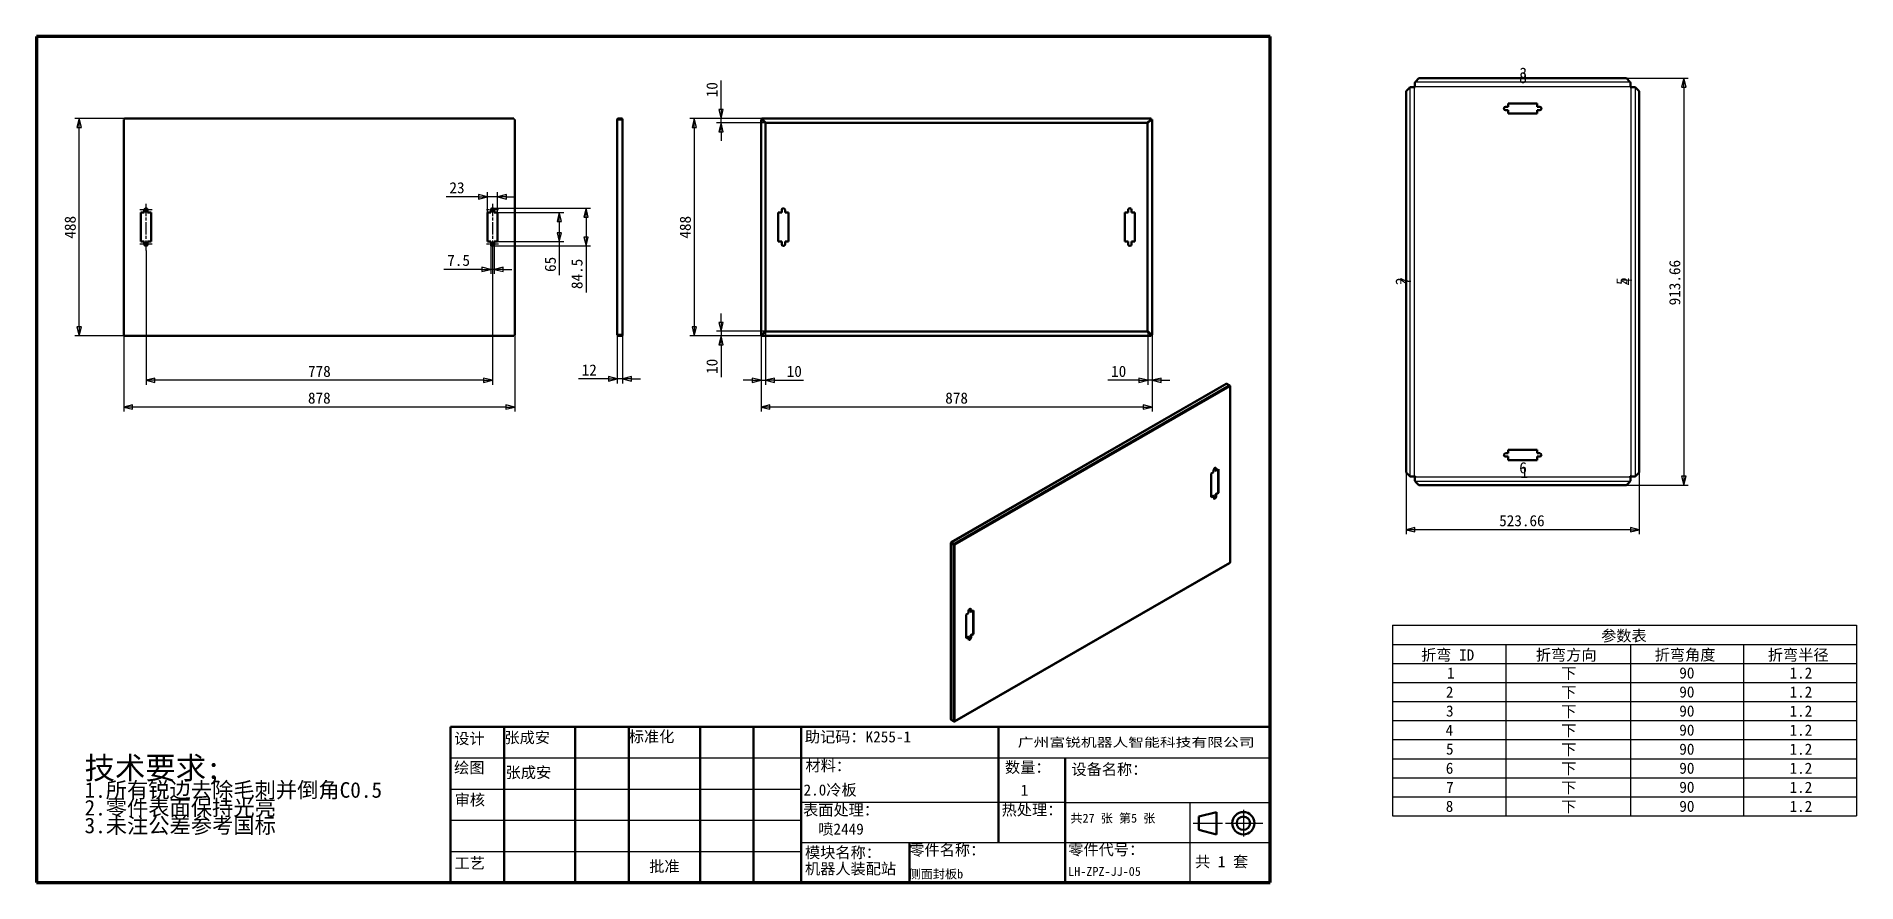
# Model space of a CAD drawing. Header units: millimetres. Extents: x 100 to 4187, y 100 to 2000.
import ezdxf
from ezdxf.enums import TextEntityAlignment as Align

# ---------------------------------------------------------------- set-up
doc = ezdxf.new("R2010")
doc.units = ezdxf.units.MM
doc.header["$LTSCALE"] = 10
doc.linetypes.add('CHAIN', pattern=[0.3543, 0.2362, -0.0295, 0.0591, -0.0295])
for name, color, linetype, lineweight in [('中心标记 (ISO)', 1, 'Continuous', 25), ('中心线 (ISO)', 1, 'Continuous', 25), ('可见 (ISO)', 7, 'Continuous', 50), ('可见窄的 (ISO)', 7, 'Continuous', 35), ('图框 (ISO)', 7, 'Continuous', 70), ('尺寸 (ISO)', 5, 'Continuous', 25), ('标题 (ISO)', 7, 'Continuous', 50), ('符号 (ISO)', 7, 'Continuous', 25)]:
    doc.layers.add(name, color=color, linetype=linetype, lineweight=lineweight)
doc.styles.add('文本样式126', font='', dxfattribs={"width": 1.3})
doc.styles.add('文本样式19', font='tahoma.ttf')
doc.styles.add('文本样式91', font='')
doc.styles.add('注释文本 (ISO)', font='')
doc.styles.get('文本样式126').set_extended_font_data('FangSong')
doc.styles.get('文本样式91').set_extended_font_data('FangSong')
doc.styles.get('注释文本 (ISO)').set_extended_font_data('FangSong')
doc.dimstyles.new('默认 (GB)', dxfattribs={"dimscale": 10, "dimtxt": 2.5, "dimasz": 2, "dimexe": 1, "dimexo": 0, "dimgap": 0.75, "dimtad": 1, "dimtoh": 1, "dimrnd": 1e-08, "dimdsep": 46, "dimtxsty": '注释文本 (ISO)', "dimblk": 'Filled-2', "dimcen": 0.09, "dimdle": 10, "dimclrd": 256, "dimclre": 256, "dimclrt": 256, "dimaunit": 1, "dimadec": 3, "dimazin": 2, "dimtfac": 0.52, "dimtmove": 0, "dimatfit": 3, "dimldrblk": 'Filled-1', "dimfxl": 0, "dimtolj": 1, "dimlwd": -1, "dimlwe": -1, "dimarcsym": 0})

msp = doc.modelspace()

# ---------------------------------------------------------------- texts
at = {"layer": '符号 (ISO)', "insert": (2310, 320), "char_height": 25, "attachment_point": 1, "style": '注释文本 (ISO)'}
msp.add_mtext('{1}', dxfattribs=at)
at = {"layer": '符号 (ISO)', "insert": (1855.59, 232.726), "char_height": 25, "width": 130, "attachment_point": 1, "style": '注释文本 (ISO)'}
msp.add_mtext('{喷2449}', dxfattribs=at)

# ---------------------------------------------------------------- blocks, each defined once
blk = doc.blocks.new('图框 A3-A4')
at = {"layer": '图框 (ISO)'}
for p, q in [((287, 200), (10, 200)), ((10, 200), (10, 10)), ((287, 10), (287, 200)), ((10, 10), (287, 10))]:
    blk.add_line(p, q, dxfattribs=at)
blk = doc.blocks.new('标题栏 GB1')
at = {"layer": '标题 (ISO)'}
for p, q in [((194.57, 65.23), (194.57, 72.23)), ((194.57, 72.23), (378.57, 72.23)), ((206.57, 65.23), (206.57, 72.23)), ((222.57, 65.23), (222.57, 72.23)), ((234.57, 65.23), (234.57, 72.23)), ((250.57, 65.23), (250.57, 72.23)), ((262.57, 65.23), (262.57, 72.23)), ((273.31, 65.23), (273.31, 72.23)), ((317.57, 65.23), (317.57, 72.23)), ((378.57, 72.23), (378.57, 65.23)), ((194.57, 37.23), (194.57, 65.23)), ((206.57, 37.23), (206.57, 65.23)), ((222.57, 44.23), (222.57, 65.23)), ((234.57, 37.23), (234.57, 65.23)), ((250.57, 37.23), (250.57, 65.23)), ((262.57, 37.23), (262.57, 65.23)), ((273.31, 65.23), (273.31, 37.23)), ((317.57, 55.23), (317.57, 65.23)), ((378.57, 65.23), (378.57, 37.23)), ((317.57, 55.23), (317.57, 46.23)), ((366.57, 53.06), (362.57, 52.06)), ((362.57, 52.06), (362.57, 49.06)), ((362.57, 49.06), (366.57, 48.06)), ((366.57, 48.06), (366.57, 53.06)), ((297.57, 46.23), (297.57, 37.23)), ((222.57, 44.23), (222.57, 37.23)), ((378.57, 37.23), (194.57, 37.23))]:
    blk.add_line(p, q, dxfattribs=at)
at = {"layer": '标题 (ISO)', "lineweight": 25}
for p, q in [((194.57, 65.23), (273.31, 65.23)), ((273.31, 65.23), (378.57, 65.23)), ((194.57, 58.23), (273.31, 58.23)), ((332.57, 55.23), (273.31, 55.23)), ((332.57, 55.23), (378.57, 55.23)), ((360.57, 55.23), (360.57, 46.23)), ((372.58, 53.56), (372.58, 47.56)), ((194.57, 51.23), (273.31, 51.23)), ((361.32, 50.56), (367.88, 50.56)), ((368.55, 50.56), (370.07, 50.56)), ((370.07, 50.56), (376.97, 50.56)), ((273.31, 46.23), (378.57, 46.23)), ((360.57, 46.23), (360.57, 37.23)), ((194.57, 44.23), (273.31, 44.23))]:
    blk.add_line(p, q, dxfattribs=at)
at = {"layer": '标题 (ISO)', "lineweight": 50}
blk.add_line((332.57, 65.23), (332.57, 37.23), dxfattribs=at)
at = {"layer": '标题 (ISO)'}
for radius in [2.5, 1.5]:
    blk.add_circle((372.57, 50.56), radius, dxfattribs=at)
at = {"layer": '标题 (ISO)', "style": '文本样式126', "width": 1.3}
blk.add_text('广州富锐机器人智能科技有限公司', height=2, dxfattribs=at).set_placement((348.5, 68.73), align=Align.MIDDLE_CENTER)
at = {"layer": '标题 (ISO)', "char_height": 2.5, "style": '注释文本 (ISO)'}
for s, insert, attachment_point in [('\\f仿宋|b0|i0;设计', (195.38, 70.83), 1), ('张成安', (206.66, 71.05), 1), ('\\f仿宋|b0|i0;标准化', (234.57, 71.28), 1), ('助记码：K255-1', (274.11, 71.21), 1), ('\\f仿宋|b0|i0;绘图', (195.35, 64.28), 1), ('张成安', (206.92, 63.22), 1), ('\\f仿宋|b0|i0;材料：', (274.24, 64.72), 1), ('\\f仿宋|b0|i0;数量：', (319.04, 64.37), 1), ('\\f仿宋|b0|i0;审核', (195.48, 57.07), 1), ('\\f仿宋|b0|i0;热处理：', (318.29, 54.82), 1), ('\\f仿宋|b0|i0;零件名称：', (297.57, 45.8), 1), ('\\f仿宋|b0|i0;零件代号：', (333.25, 45.9), 1), ('\\f仿宋|b0|i0;批准', (242.57, 40.73), 5)]:
    blk.add_mtext(s, dxfattribs=dict(at, insert=insert, attachment_point=attachment_point))
at = {"layer": '标题 (ISO)', "char_height": 2.5, "attachment_point": 1, "style": '注释文本 (ISO)'}
for s, insert, line_spacing_factor in [('设备名称：\\P', (333.96, 63.91), 0.856364), ('模块名称：\\P\\fArial|b0|i0;\\H2.5000;机器人装配站', (274.14, 45.23), 0.872369)]:
    blk.add_mtext(s, dxfattribs=dict(at, insert=insert, line_spacing_factor=line_spacing_factor))
at = {"layer": '标题 (ISO)', "attachment_point": 1, "style": '注释文本 (ISO)'}
for s, insert, char_height, width in [('\\f仿宋|b0|i0;表面处理：', (273.7, 54.78), 2.5, 18.7135), ('\\f仿宋|b0|i0;\\H2.0000;共27 张 第5 张', (333.72, 52.69), 2, 27.2374), ('\\f仿宋|b0|i0;工艺', (195.45, 42.85), 2.5, 7.4854), ('  共 1 套', (358.32, 43.18), 2.5, 17.7919)]:
    blk.add_mtext(s, dxfattribs=dict(at, insert=insert, char_height=char_height, width=width))
at = {"layer": '标题 (ISO)'}
for tag, p, height, style in [('材料_001', (273.82, 56.78), 2.5, '注释文本 (ISO)'), ('描述_001', (333.22, 38.74), 2, '文本样式91'), ('零件代号_001', (297.38, 38.16), 2, '文本样式91')]:
    blk.add_attdef(tag, p, '', height=height, dxfattribs=dict(at, style=style))
at = {"layer": '标题 (ISO)', "style": '文本样式91'}
blk.add_attdef('热处理', text='', height=2, dxfattribs=at).set_placement((318.2, 50.63), align=Align.TOP_LEFT)
at = {"layer": '标题 (ISO)', "style": '文本样式19'}
for tag, p in [('工程核准人', (256.57, 40.73)), ('工程批准日期', (267.94, 40.73))]:
    blk.add_attdef(tag, text='', height=1, dxfattribs=at).set_placement(p, align=Align.MIDDLE_CENTER)
blk = doc.blocks.new('Filled-2')
at = {"color": 0}
for p, q in [((0, 0), (-1, 0.25)), ((-1, 0.25), (-1, -0.25)), ((-1, 0), (0, 0)), ((-1, -0.25), (0, 0))]:
    blk.add_line(p, q, dxfattribs=at)
at = {"color": 0, "flags": 128}
blk.add_lwpolyline([(-1, -0.25), (0, 0)], dxfattribs=at)
at = {"color": 0}
blk.add_solid([(-1, -0.25), (0, 0), (-1, 0.25), (-1, -0.25)], dxfattribs=at)
blk = doc.blocks.new('*D8')
at = {"layer": 'Defpoints', "color": 0}
for p in [(296.1, 1330.2), (1174.1, 1330.2), (296.1, 1167.8)]:
    blk.add_point(p, dxfattribs=at)
at = {"layer": '尺寸 (ISO)'}
for p, q in [((296.1, 1330.2), (296.1, 1157.8)), ((1174.1, 1330.2), (1174.1, 1157.8)), ((1154.1, 1167.8), (316.1, 1167.8))]:
    blk.add_line(p, q, dxfattribs=at)
at = {"layer": '尺寸 (ISO)', "xscale": 20, "yscale": 20, "zscale": 20, "rotation": 180}
blk.add_blockref('Filled-2', (296.1, 1167.8), dxfattribs=at)
at = {"layer": '尺寸 (ISO)', "xscale": 20, "yscale": 20, "zscale": 20}
blk.add_blockref('Filled-2', (1174.1, 1167.8), dxfattribs=at)
at = {"layer": '尺寸 (ISO)', "insert": (709.7, 1200.5), "char_height": 25, "attachment_point": 1, "style": '注释文本 (ISO)'}
blk.add_mtext('\\A1;878', dxfattribs=at)
blk = doc.blocks.new('Filled-1')
at = {"color": 0}
for p, q in [((0, 0), (-1, 0.125)), ((-1, 0.125), (-1, -0.125)), ((-1, 0), (0, 0)), ((-1, -0.125), (0, 0))]:
    blk.add_line(p, q, dxfattribs=at)
at = {"color": 0, "flags": 128}
blk.add_lwpolyline([(-1, -0.125), (0, 0)], dxfattribs=at)
at = {"color": 0}
blk.add_solid([(-1, -0.125), (0, 0), (-1, 0.125), (-1, -0.125)], dxfattribs=at)
blk = doc.blocks.new('*D9')
at = {"layer": 'Defpoints', "color": 0}
for p in [(196.1, 1815.8), (298.5, 1815.8), (298.5, 1327.8)]:
    blk.add_point(p, dxfattribs=at)
at = {"layer": '尺寸 (ISO)'}
for p, q in [((298.5, 1815.8), (186.1, 1815.8)), ((196.1, 1347.8), (196.1, 1795.8)), ((298.5, 1327.8), (186.1, 1327.8))]:
    blk.add_line(p, q, dxfattribs=at)
at = {"layer": '尺寸 (ISO)', "xscale": 20, "yscale": 20, "zscale": 20}
for p, rotation in [((196.1, 1815.8), 90), ((196.1, 1327.8), 270)]:
    blk.add_blockref('Filled-2', p, dxfattribs=dict(at, rotation=rotation))
at = {"layer": '尺寸 (ISO)', "insert": (163.3, 1545.9), "char_height": 25, "attachment_point": 1, "rotation": 90, "style": '注释文本 (ISO)'}
blk.add_mtext('\\A1;488', dxfattribs=at)
blk = doc.blocks.new('*D10')
at = {"layer": 'Defpoints', "color": 0}
for p in [(346.1, 1519.5), (1124.1, 1529.5), (346.1, 1227.8)]:
    blk.add_point(p, dxfattribs=at)
at = {"layer": '尺寸 (ISO)'}
for p, q in [((346.1, 1519.5), (346.1, 1217.8)), ((1124.1, 1529.5), (1124.1, 1217.8)), ((1104.1, 1227.8), (366.1, 1227.8))]:
    blk.add_line(p, q, dxfattribs=at)
at = {"layer": '尺寸 (ISO)', "xscale": 20, "yscale": 20, "zscale": 20, "rotation": 180}
blk.add_blockref('Filled-2', (346.1, 1227.8), dxfattribs=at)
at = {"layer": '尺寸 (ISO)', "xscale": 20, "yscale": 20, "zscale": 20}
blk.add_blockref('Filled-2', (1124.1, 1227.8), dxfattribs=at)
at = {"layer": '尺寸 (ISO)', "insert": (709.9, 1260.5), "char_height": 25, "attachment_point": 1, "style": '注释文本 (ISO)'}
blk.add_mtext('\\A1;778', dxfattribs=at)
blk = doc.blocks.new('*D11')
at = {"layer": 'Defpoints', "color": 0}
for p in [(1135.6, 1604.3), (1135.6, 1539.3), (1274.1, 1539.3)]:
    blk.add_point(p, dxfattribs=at)
at = {"layer": '尺寸 (ISO)'}
for p, q in [((1135.6, 1604.3), (1284.1, 1604.3)), ((1274.1, 1584.3), (1274.1, 1559.3)), ((1135.6, 1539.3), (1284.1, 1539.3)), ((1274.1, 1539.3), (1274.1, 1463.6))]:
    blk.add_line(p, q, dxfattribs=at)
at = {"layer": '尺寸 (ISO)', "xscale": 20, "yscale": 20, "zscale": 20}
for p, rotation in [((1274.1, 1604.3), 90), ((1274.1, 1539.3), 270)]:
    blk.add_blockref('Filled-2', p, dxfattribs=dict(at, rotation=rotation))
at = {"layer": '尺寸 (ISO)', "insert": (1241.3, 1471.1), "char_height": 25, "attachment_point": 1, "rotation": 90, "style": '注释文本 (ISO)'}
blk.add_mtext('\\A1;65', dxfattribs=at)
blk = doc.blocks.new('*D12')
at = {"layer": 'Defpoints', "color": 0}
for p in [(1124.1, 1614), (1124.1, 1529.5), (1334.1, 1529.5)]:
    blk.add_point(p, dxfattribs=at)
at = {"layer": '尺寸 (ISO)'}
for p, q in [((1124.1, 1614), (1344.1, 1614)), ((1334.1, 1594), (1334.1, 1549.5)), ((1124.1, 1529.5), (1344.1, 1529.5)), ((1334.1, 1529.5), (1334.1, 1425.2))]:
    blk.add_line(p, q, dxfattribs=at)
at = {"layer": '尺寸 (ISO)', "xscale": 20, "yscale": 20, "zscale": 20}
for p, rotation in [((1334.1, 1614), 90), ((1334.1, 1529.5), 270)]:
    blk.add_blockref('Filled-2', p, dxfattribs=dict(at, rotation=rotation))
at = {"layer": '尺寸 (ISO)', "insert": (1301.1, 1432.7), "char_height": 25, "attachment_point": 1, "rotation": 90, "style": '注释文本 (ISO)'}
blk.add_mtext('\\A1;84.5', dxfattribs=at)
blk = doc.blocks.new('*D13')
at = {"layer": 'Defpoints', "color": 0}
for p in [(1112.6, 1639.9), (1112.6, 1604.3), (1135.6, 1604.3)]:
    blk.add_point(p, dxfattribs=at)
at = {"layer": '尺寸 (ISO)'}
for p, q in [((1092.6, 1639.9), (1019.8, 1639.9)), ((1112.6, 1604.3), (1112.6, 1649.9)), ((1135.6, 1639.9), (1112.6, 1639.9)), ((1135.6, 1604.3), (1135.6, 1649.9)), ((1155.6, 1639.9), (1175.6, 1639.9))]:
    blk.add_line(p, q, dxfattribs=at)
at = {"layer": '尺寸 (ISO)', "xscale": 20, "yscale": 20, "zscale": 20}
blk.add_blockref('Filled-2', (1112.6, 1639.9), dxfattribs=at)
at = {"layer": '尺寸 (ISO)', "xscale": 20, "yscale": 20, "zscale": 20, "rotation": 180}
blk.add_blockref('Filled-2', (1135.6, 1639.9), dxfattribs=at)
at = {"layer": '尺寸 (ISO)', "insert": (1027.3, 1672.7), "char_height": 25, "attachment_point": 1, "style": '注释文本 (ISO)'}
blk.add_mtext('\\A1;23', dxfattribs=at)
blk = doc.blocks.new('*D14')
at = {"layer": 'Defpoints', "color": 0}
for p in [(1120.3, 1533.3), (1127.8, 1533.3), (1120.3, 1476.8)]:
    blk.add_point(p, dxfattribs=at)
at = {"layer": '尺寸 (ISO)'}
for p, q in [((1120.3, 1533.3), (1120.3, 1466.8)), ((1127.8, 1533.3), (1127.8, 1466.8)), ((1100.3, 1476.8), (1015, 1476.8)), ((1127.8, 1476.8), (1120.3, 1476.8)), ((1147.8, 1476.8), (1167.8, 1476.8))]:
    blk.add_line(p, q, dxfattribs=at)
at = {"layer": '尺寸 (ISO)', "xscale": 20, "yscale": 20, "zscale": 20}
blk.add_blockref('Filled-2', (1120.3, 1476.8), dxfattribs=at)
at = {"layer": '尺寸 (ISO)', "xscale": 20, "yscale": 20, "zscale": 20, "rotation": 180}
blk.add_blockref('Filled-2', (1127.8, 1476.8), dxfattribs=at)
at = {"layer": '尺寸 (ISO)', "insert": (1022.5, 1509.7), "char_height": 25, "attachment_point": 1, "style": '注释文本 (ISO)'}
blk.add_mtext('\\A1;7.5', dxfattribs=at)
blk = doc.blocks.new('*D15')
at = {"layer": 'Defpoints', "color": 0}
for p in [(1404.3, 1331), (1416.3, 1330.2), (1404.3, 1231)]:
    blk.add_point(p, dxfattribs=at)
at = {"layer": '尺寸 (ISO)'}
for p, q in [((1404.3, 1331), (1404.3, 1221)), ((1416.3, 1330.2), (1416.3, 1221)), ((1384.3, 1231), (1316.8, 1231)), ((1416.3, 1231), (1404.3, 1231)), ((1436.3, 1231), (1456.3, 1231))]:
    blk.add_line(p, q, dxfattribs=at)
at = {"layer": '尺寸 (ISO)', "xscale": 20, "yscale": 20, "zscale": 20}
blk.add_blockref('Filled-2', (1404.3, 1231), dxfattribs=at)
at = {"layer": '尺寸 (ISO)', "xscale": 20, "yscale": 20, "zscale": 20, "rotation": 180}
blk.add_blockref('Filled-2', (1416.3, 1231), dxfattribs=at)
at = {"layer": '尺寸 (ISO)', "insert": (1324.3, 1263.5), "char_height": 25, "attachment_point": 1, "style": '注释文本 (ISO)'}
blk.add_mtext('\\A1;12', dxfattribs=at)
blk = doc.blocks.new('*D16')
at = {"layer": 'Defpoints', "color": 0}
for p in [(1727.1, 1329.8), (1737.1, 1338.6), (1737.1, 1227.8)]:
    blk.add_point(p, dxfattribs=at)
at = {"layer": '尺寸 (ISO)'}
for p, q in [((1727.1, 1329.8), (1727.1, 1217.8)), ((1737.1, 1338.6), (1737.1, 1217.8)), ((1707.1, 1227.8), (1687.1, 1227.8)), ((1727.1, 1227.8), (1737.1, 1227.8)), ((1757.1, 1227.8), (1822.6, 1227.8))]:
    blk.add_line(p, q, dxfattribs=at)
at = {"layer": '尺寸 (ISO)', "xscale": 20, "yscale": 20, "zscale": 20}
blk.add_blockref('Filled-2', (1727.1, 1227.8), dxfattribs=at)
at = {"layer": '尺寸 (ISO)', "xscale": 20, "yscale": 20, "zscale": 20, "rotation": 180}
blk.add_blockref('Filled-2', (1737.1, 1227.8), dxfattribs=at)
at = {"layer": '尺寸 (ISO)', "insert": (1784.6, 1260.5), "char_height": 25, "attachment_point": 1, "style": '注释文本 (ISO)'}
blk.add_mtext('\\A1;10', dxfattribs=at)
blk = doc.blocks.new('*D17')
at = {"layer": 'Defpoints', "color": 0}
for p in [(2595.1, 1338.6), (2605.1, 1329.8), (2595.1, 1227.8)]:
    blk.add_point(p, dxfattribs=at)
at = {"layer": '尺寸 (ISO)'}
for p, q in [((2595.1, 1338.6), (2595.1, 1217.8)), ((2605.1, 1329.8), (2605.1, 1217.8)), ((2575.1, 1227.8), (2505.5, 1227.8)), ((2605.1, 1227.8), (2595.1, 1227.8)), ((2625.1, 1227.8), (2645.1, 1227.8))]:
    blk.add_line(p, q, dxfattribs=at)
at = {"layer": '尺寸 (ISO)', "xscale": 20, "yscale": 20, "zscale": 20}
blk.add_blockref('Filled-2', (2595.1, 1227.8), dxfattribs=at)
at = {"layer": '尺寸 (ISO)', "xscale": 20, "yscale": 20, "zscale": 20, "rotation": 180}
blk.add_blockref('Filled-2', (2605.1, 1227.8), dxfattribs=at)
at = {"layer": '尺寸 (ISO)', "insert": (2513, 1260.5), "char_height": 25, "attachment_point": 1, "style": '注释文本 (ISO)'}
blk.add_mtext('\\A1;10', dxfattribs=at)
blk = doc.blocks.new('*D18')
at = {"layer": 'Defpoints', "color": 0}
for p in [(1727.1, 1329.8), (2605.1, 1329.8), (1727.1, 1167.8)]:
    blk.add_point(p, dxfattribs=at)
at = {"layer": '尺寸 (ISO)'}
for p, q in [((1727.1, 1329.8), (1727.1, 1157.8)), ((2605.1, 1329.8), (2605.1, 1157.8)), ((2585.1, 1167.8), (1747.1, 1167.8))]:
    blk.add_line(p, q, dxfattribs=at)
at = {"layer": '尺寸 (ISO)', "xscale": 20, "yscale": 20, "zscale": 20, "rotation": 180}
blk.add_blockref('Filled-2', (1727.1, 1167.8), dxfattribs=at)
at = {"layer": '尺寸 (ISO)', "xscale": 20, "yscale": 20, "zscale": 20}
blk.add_blockref('Filled-2', (2605.1, 1167.8), dxfattribs=at)
at = {"layer": '尺寸 (ISO)', "insert": (2140.6, 1200.5), "char_height": 25, "attachment_point": 1, "style": '注释文本 (ISO)'}
blk.add_mtext('\\A1;878', dxfattribs=at)
blk = doc.blocks.new('*D19')
at = {"layer": 'Defpoints', "color": 0}
for p in [(1637.1, 1327.8), (1729.1, 1327.8), (1737.9, 1337.8)]:
    blk.add_point(p, dxfattribs=at)
at = {"layer": '尺寸 (ISO)'}
for p, q in [((1637.1, 1357.8), (1637.1, 1377.8)), ((1737.9, 1337.8), (1627.1, 1337.8)), ((1729.1, 1327.8), (1627.1, 1327.8)), ((1637.1, 1337.8), (1637.1, 1327.8)), ((1637.1, 1307.8), (1637.1, 1234.6))]:
    blk.add_line(p, q, dxfattribs=at)
at = {"layer": '尺寸 (ISO)', "xscale": 20, "yscale": 20, "zscale": 20}
for p, rotation in [((1637.1, 1337.8), 270), ((1637.1, 1327.8), 90)]:
    blk.add_blockref('Filled-2', p, dxfattribs=dict(at, rotation=rotation))
at = {"layer": '尺寸 (ISO)', "insert": (1604.3, 1242.1), "char_height": 25, "attachment_point": 1, "rotation": 90, "style": '注释文本 (ISO)'}
blk.add_mtext('\\A1;10', dxfattribs=at)
blk = doc.blocks.new('*D20')
at = {"layer": 'Defpoints', "color": 0}
for p in [(1637.1, 1815.8), (1729.1, 1815.8), (1737.9, 1805.8)]:
    blk.add_point(p, dxfattribs=at)
at = {"layer": '尺寸 (ISO)'}
for p, q in [((1637.1, 1835.8), (1637.1, 1901.3)), ((1729.1, 1815.8), (1627.1, 1815.8)), ((1737.9, 1805.8), (1627.1, 1805.8)), ((1637.1, 1805.8), (1637.1, 1815.8)), ((1637.1, 1785.8), (1637.1, 1765.8))]:
    blk.add_line(p, q, dxfattribs=at)
at = {"layer": '尺寸 (ISO)', "xscale": 20, "yscale": 20, "zscale": 20}
for p, rotation in [((1637.1, 1815.8), 270), ((1637.1, 1805.8), 90)]:
    blk.add_blockref('Filled-2', p, dxfattribs=dict(at, rotation=rotation))
at = {"layer": '尺寸 (ISO)', "insert": (1604.3, 1863.3), "char_height": 25, "attachment_point": 1, "rotation": 90, "style": '注释文本 (ISO)'}
blk.add_mtext('\\A1;10', dxfattribs=at)
blk = doc.blocks.new('*D21')
at = {"layer": 'Defpoints', "color": 0}
for p in [(1729.1, 1815.8), (1577.1, 1327.8), (1729.1, 1327.8)]:
    blk.add_point(p, dxfattribs=at)
at = {"layer": '尺寸 (ISO)'}
for p, q in [((1729.1, 1815.8), (1567.1, 1815.8)), ((1577.1, 1795.8), (1577.1, 1347.8)), ((1729.1, 1327.8), (1567.1, 1327.8))]:
    blk.add_line(p, q, dxfattribs=at)
at = {"layer": '尺寸 (ISO)', "xscale": 20, "yscale": 20, "zscale": 20}
for p, rotation in [((1577.1, 1815.8), 90), ((1577.1, 1327.8), 270)]:
    blk.add_blockref('Filled-2', p, dxfattribs=dict(at, rotation=rotation))
at = {"layer": '尺寸 (ISO)', "insert": (1544.3, 1545.9), "char_height": 25, "attachment_point": 1, "rotation": 90, "style": '注释文本 (ISO)'}
blk.add_mtext('\\A1;488', dxfattribs=at)
blk = doc.blocks.new('加工')
at = {"layer": '符号 (ISO)', "insert": (-36.68, 11.05), "char_height": 2.5, "width": 80.4946, "attachment_point": 1, "line_spacing_factor": 0.683636, "style": '注释文本 (ISO)'}
blk.add_mtext('{\\H2x;技术要求;\\P\\H0.7x;1.所有锐边去除毛刺并倒角C0.5\\H2.125x; \\H0.47059x;\\P2.零件表面保持光亮\\H1.8404x; \\H0.54337x;\\P3.未注公差参考国标\\H1.8095x; }', dxfattribs=at)
blk = doc.blocks.new('*D22')
at = {"layer": 'Defpoints', "color": 0}
for p in [(3670.2, 1906), (3670.2, 992.3), (3798.9, 992.3)]:
    blk.add_point(p, dxfattribs=at)
at = {"layer": '尺寸 (ISO)'}
for p, q in [((3670.2, 1906), (3808.9, 1906)), ((3798.9, 1886), (3798.9, 1012.3)), ((3670.2, 992.3), (3808.9, 992.3))]:
    blk.add_line(p, q, dxfattribs=at)
at = {"layer": '尺寸 (ISO)', "xscale": 20, "yscale": 20, "zscale": 20}
for p, rotation in [((3798.9, 1906), 90), ((3798.9, 992.3), 270)]:
    blk.add_blockref('Filled-2', p, dxfattribs=dict(at, rotation=rotation))
at = {"layer": '尺寸 (ISO)', "insert": (3765.9, 1396.1), "char_height": 25, "attachment_point": 1, "rotation": 90, "style": '注释文本 (ISO)'}
blk.add_mtext('\\A1;913.66', dxfattribs=at)
blk = doc.blocks.new('*D23')
at = {"layer": 'Defpoints', "color": 0}
for p in [(3175.2, 1021), (3698.9, 1021), (3175.2, 892.3)]:
    blk.add_point(p, dxfattribs=at)
at = {"layer": '尺寸 (ISO)'}
for p, q in [((3175.2, 1021), (3175.2, 882.3)), ((3698.9, 1021), (3698.9, 882.3)), ((3678.9, 892.3), (3195.2, 892.3))]:
    blk.add_line(p, q, dxfattribs=at)
at = {"layer": '尺寸 (ISO)', "xscale": 20, "yscale": 20, "zscale": 20, "rotation": 180}
blk.add_blockref('Filled-2', (3175.2, 892.3), dxfattribs=at)
at = {"layer": '尺寸 (ISO)', "xscale": 20, "yscale": 20, "zscale": 20}
blk.add_blockref('Filled-2', (3698.9, 892.3), dxfattribs=at)
at = {"layer": '尺寸 (ISO)', "insert": (3384.3, 925.2), "char_height": 25, "attachment_point": 1, "style": '注释文本 (ISO)'}
blk.add_mtext('\\A1;523.66', dxfattribs=at)
blk = doc.blocks.new('表格5')
at = {"layer": '符号 (ISO)'}
for p, q in [((314.5, 67.77), (418.68, 67.77)), ((314.5, 67.77), (314.5, 63.49)), ((418.68, 67.77), (418.68, 63.49)), ((314.5, 63.49), (418.68, 63.49)), ((314.5, 63.49), (314.5, 59.21)), ((339.9, 63.49), (339.9, 59.21)), ((367.88, 63.49), (367.88, 59.21)), ((393.28, 63.49), (393.28, 59.21)), ((418.68, 63.49), (418.68, 59.21)), ((314.5, 59.21), (418.68, 59.21)), ((314.5, 59.21), (314.5, 24.99)), ((339.9, 59.21), (339.9, 24.99)), ((367.88, 59.21), (367.88, 24.99)), ((393.28, 59.21), (393.28, 24.99)), ((418.68, 59.21), (418.68, 24.99)), ((314.5, 54.93), (418.68, 54.93)), ((314.5, 50.66), (418.68, 50.66)), ((314.5, 46.38), (418.68, 46.38)), ((314.5, 42.1), (418.68, 42.1)), ((314.5, 37.82), (418.68, 37.82)), ((314.5, 33.54), (418.68, 33.54)), ((314.5, 29.27), (418.68, 29.27)), ((314.5, 24.99), (418.68, 24.99))]:
    blk.add_line(p, q, dxfattribs=at)
at = {"layer": '符号 (ISO)', "char_height": 2.5, "attachment_point": 7, "style": '注释文本 (ISO)'}
for s, insert in [('参数表', (361.31, 63.89)), ('折弯 ID', (320.91, 59.59)), ('折弯方向', (346.66, 59.59)), ('折弯角度', (373.35, 59.59)), ('折弯半径', (398.75, 59.59)), ('1', (326.72, 55.8)), ('下', (352.37, 55.48)), ('90', (378.87, 55.79)), ('1.2', (403.62, 55.78)), ('2', (326.46, 51.53)), ('下', (352.37, 51.2)), ('90', (378.87, 51.52)), ('1.2', (403.62, 51.5)), ('3', (326.49, 47.24)), ('下', (352.37, 46.92)), ('90', (378.87, 47.24)), ('1.2', (403.62, 47.22)), ('4', (326.4, 42.97)), ('下', (352.37, 42.64)), ('90', (378.87, 42.96)), ('1.2', (403.62, 42.94)), ('5', (326.49, 38.7)), ('下', (352.37, 38.37)), ('90', (378.87, 38.68)), ('1.2', (403.62, 38.67)), ('6', (326.44, 34.4)), ('下', (352.37, 34.09)), ('90', (378.87, 34.4)), ('1.2', (403.62, 34.39)), ('7', (326.51, 30.14)), ('下', (352.37, 29.81)), ('90', (378.87, 30.13)), ('1.2', (403.62, 30.11)), ('8', (326.43, 25.85)), ('下', (352.37, 25.53)), ('90', (378.87, 25.85)), ('1.2', (403.62, 25.83))]:
    blk.add_mtext(s, dxfattribs=dict(at, insert=insert))
blk = doc.blocks.new('2dTransSymbol21')
at = {"layer": '符号 (ISO)', "insert": (343.22, 100.88), "char_height": 2.5, "attachment_point": 7, "style": '注释文本 (ISO)'}
blk.add_mtext('1', dxfattribs=at)
blk = doc.blocks.new('2dTransSymbol22')
at = {"layer": '符号 (ISO)', "insert": (317.67, 144.17), "char_height": 2.5, "attachment_point": 7, "rotation": 90, "style": '注释文本 (ISO)'}
blk.add_mtext('2', dxfattribs=at)
blk = doc.blocks.new('2dTransSymbol23')
at = {"layer": '符号 (ISO)', "insert": (342.99, 190.45), "char_height": 2.5, "attachment_point": 7, "style": '注释文本 (ISO)'}
blk.add_mtext('3', dxfattribs=at)
blk = doc.blocks.new('2dTransSymbol24')
at = {"layer": '符号 (ISO)', "insert": (368.24, 144.11), "char_height": 2.5, "attachment_point": 7, "rotation": 90, "style": '注释文本 (ISO)'}
blk.add_mtext('4', dxfattribs=at)
blk = doc.blocks.new('2dTransSymbol25')
at = {"layer": '符号 (ISO)', "insert": (367.25, 144.2), "char_height": 2.5, "attachment_point": 7, "rotation": 90, "style": '注释文本 (ISO)'}
blk.add_mtext('5', dxfattribs=at)
blk = doc.blocks.new('2dTransSymbol26')
at = {"layer": '符号 (ISO)', "insert": (342.94, 101.87), "char_height": 2.5, "attachment_point": 7, "style": '注释文本 (ISO)'}
blk.add_mtext('6', dxfattribs=at)
blk = doc.blocks.new('2dTransSymbol27')
at = {"layer": '符号 (ISO)', "insert": (318.66, 144.22), "char_height": 2.5, "attachment_point": 7, "rotation": 90, "style": '注释文本 (ISO)'}
blk.add_mtext('7', dxfattribs=at)
blk = doc.blocks.new('2dTransSymbol28')
at = {"layer": '符号 (ISO)', "insert": (342.93, 189.46), "char_height": 2.5, "attachment_point": 7, "style": '注释文本 (ISO)'}
blk.add_mtext('8', dxfattribs=at)

# ---------------------------------------------------------------- dimensions: what is measured, and where the dimension line sits
at = {"layer": '尺寸 (ISO)'}
for base, p1, p2, angle, override, picture, middle in [((1637.06, 1815.761), (1737.909, 1805.761), (1729.109, 1815.761), 90, {"dimtoh": 0, "dimdec": 2, "dimtp": 0, "dimtm": 0, "dimtdec": 2, "dimtofl": 1, "dimatfit": 1}, '*D20', (1637.06, 1878.547)), ((3798.861, 992.307), (3670.184, 1905.965), (3670.184, 992.307), 270, {"dimtoh": 0, "dimdec": 2, "dimtp": 0, "dimtm": 0, "dimtdec": 2, "dimtofl": 0, "dimatfit": 1}, '*D22', (3798.861, 1449.236)), ((196.052, 1815.761), (298.452, 1327.761), (298.452, 1815.761), 90, {"dimtoh": 0, "dimdec": 2, "dimtp": 0, "dimtm": 0, "dimtdec": 2, "dimtofl": 0, "dimatfit": 1}, '*D9', (196.052, 1571.661)), ((1577.06, 1327.761), (1729.109, 1815.761), (1729.109, 1327.761), 270, {"dimtoh": 0, "dimdec": 2, "dimtp": 0, "dimtm": 0, "dimtdec": 2, "dimtofl": 0, "dimatfit": 1}, '*D21', (1577.06, 1571.661)), ((1112.552, 1639.881), (1135.552, 1604.261), (1112.552, 1604.261), 180, {"dimtoh": 0, "dimdec": 2, "dimtp": 0, "dimtm": 0, "dimtdec": 2, "dimtofl": 1, "dimatfit": 1}, '*D13', (1043.503, 1639.881)), ((1334.052, 1529.511), (1124.052, 1614.011), (1124.052, 1529.511), 90, {"dimtoh": 0, "dimdec": 2, "dimtp": 0, "dimtm": 0, "dimtdec": 2, "dimtofl": 0, "dimatfit": 2}, '*D12', (1334.052, 1467.368)), ((1274.052, 1539.261), (1135.552, 1604.261), (1135.552, 1539.261), 90, {"dimtoh": 0, "dimdec": 2, "dimtp": 0, "dimtm": 0, "dimtdec": 2, "dimtofl": 0, "dimatfit": 2}, '*D11', (1274.052, 1487.412)), ((346.052, 1227.761), (1124.052, 1529.511), (346.052, 1519.511), 180, {"dimtoh": 0, "dimdec": 2, "dimtp": 0, "dimtm": 0, "dimtdec": 2, "dimtofl": 0, "dimatfit": 1}, '*D10', (735.152, 1227.761)), ((1120.302, 1476.82), (1127.802, 1533.261), (1120.302, 1533.261), 180, {"dimtoh": 0, "dimdec": 2, "dimtp": 0, "dimtm": 0, "dimtdec": 2, "dimtofl": 1, "dimatfit": 1}, '*D14', (1047.659, 1476.82)), ((1637.06, 1327.761), (1737.909, 1337.761), (1729.109, 1327.761), 270, {"dimtoh": 0, "dimdec": 2, "dimtp": 0, "dimtm": 0, "dimtdec": 2, "dimtofl": 1, "dimatfit": 1}, '*D19', (1637.06, 1257.363)), ((296.052, 1167.761), (1174.052, 1330.161), (296.052, 1330.161), 180, {"dimtoh": 0, "dimdec": 2, "dimtp": 0, "dimtm": 0, "dimtdec": 2, "dimtofl": 0, "dimatfit": 1}, '*D8', (735.252, 1167.761)), ((1404.276, 1231.01), (1416.276, 1330.161), (1404.276, 1331.01), 180, {"dimtoh": 0, "dimdec": 2, "dimtp": 0, "dimtm": 0, "dimtdec": 2, "dimtofl": 1, "dimatfit": 1}, '*D15', (1339.342, 1231.01)), ((1727.06, 1167.761), (2605.06, 1329.81), (1727.06, 1329.81), 180, {"dimtoh": 0, "dimdec": 2, "dimtp": 0, "dimtm": 0, "dimtdec": 2, "dimtofl": 0, "dimatfit": 1}, '*D18', (2166.16, 1167.761)), ((2595.06, 1227.761), (2605.06, 1329.81), (2595.06, 1338.61), 180, {"dimtoh": 0, "dimdec": 2, "dimtp": 0, "dimtm": 0, "dimtdec": 2, "dimtofl": 1, "dimatfit": 1}, '*D17', (2528.285, 1227.761)), ((3175.204, 892.307), (3698.861, 1020.985), (3175.204, 1020.985), 180, {"dimtoh": 0, "dimdec": 2, "dimtp": 0, "dimtm": 0, "dimtdec": 2, "dimtofl": 0, "dimatfit": 1}, '*D23', (3437.133, 892.307))]:
    dim = msp.add_linear_dim(base=base, p1=p1, p2=p2, angle=angle, dimstyle='默认 (GB)', override=override, dxfattribs=at)
    dim.commit()
    dim.dimension.update_dxf_attribs({"geometry": picture, "text_midpoint": middle, "dimtype": 160})
dim = msp.add_linear_dim(base=(1737.06, 1227.761), p1=(1727.06, 1329.81), p2=(1737.06, 1338.61), dimstyle='默认 (GB)', override={"dimtoh": 0, "dimdec": 2, "dimtp": 0, "dimtm": 0, "dimtdec": 2, "dimtofl": 1, "dimatfit": 1}, dxfattribs=at)
dim.commit()
dim.dimension.update_dxf_attribs({"geometry": '*D16', "text_midpoint": (1799.846, 1227.761), "dimtype": 160})

# ---------------------------------------------------------------- linework, layer by layer
at = {"layer": '中心标记 (ISO)', "linetype": 'CHAIN', "ltscale": 3.05572}
for p, q in [((359.802, 1610.261), (332.302, 1610.261)), ((1137.802, 1610.261), (1110.302, 1610.261)), ((359.802, 1533.261), (332.302, 1533.261)), ((1137.802, 1533.261), (1110.302, 1533.261))]:
    msp.add_line(p, q, dxfattribs=at)
at = {"layer": '中心线 (ISO)'}
for p, q in [((3184.161, 1012.536), (3184.161, 1885.736)), ((3194.075, 1012.536), (3194.075, 1885.736)), ((3678.633, 1897.008), (3195.433, 1897.008)), ((3678.633, 1887.093), (3195.433, 1887.093)), ((3679.99, 1885.736), (3679.99, 1012.536)), ((3689.904, 1885.736), (3689.904, 1012.536)), ((3195.433, 1011.179), (3678.633, 1011.179)), ((3195.433, 1001.265), (3678.633, 1001.265))]:
    msp.add_line(p, q, dxfattribs=at)
at = {"layer": '中心线 (ISO)', "linetype": 'CHAIN', "ltscale": 11.612018}
for p, q in [((346.052, 1624.011), (346.052, 1519.511)), ((1124.052, 1624.011), (1124.052, 1519.511))]:
    msp.add_line(p, q, dxfattribs=at)
at = {"layer": '可见 (ISO)'}
for p, q in [((3175.204, 1877.288), (3182.804, 1884.888)), ((3185.518, 1886.088), (3192.718, 1886.088)), ((3192.718, 1886.088), (3192.718, 1885.736)), ((3192.718, 1885.736), (3195.433, 1885.736)), ((3195.081, 1888.45), (3195.081, 1895.65)), ((3195.433, 1888.45), (3195.081, 1888.45)), ((3195.433, 1885.736), (3195.433, 1888.45)), ((3196.281, 1898.365), (3203.881, 1905.965)), ((3203.881, 1905.965), (3670.184, 1905.965)), ((3670.184, 1905.965), (3677.784, 1898.365)), ((3678.633, 1888.45), (3678.633, 1885.736)), ((3678.984, 1888.45), (3678.633, 1888.45)), ((3678.633, 1885.736), (3681.347, 1885.736)), ((3678.984, 1895.65), (3678.984, 1888.45)), ((3681.347, 1886.088), (3688.547, 1886.088)), ((3681.347, 1885.736), (3681.347, 1886.088)), ((3691.261, 1884.888), (3698.861, 1877.288)), ((3175.204, 1020.985), (3175.204, 1877.288)), ((3398.533, 1841.886), (3404.533, 1841.886)), ((3404.533, 1841.886), (3404.533, 1849.636)), ((3404.533, 1849.636), (3469.533, 1849.636)), ((3469.533, 1849.636), (3469.533, 1841.886)), ((3469.533, 1841.886), (3475.533, 1841.886)), ((3698.861, 1877.288), (3698.861, 1020.985)), ((296.052, 1813.713), (296.052, 1813.361)), ((297.252, 1813.713), (296.052, 1813.713)), ((298.452, 1813.361), (296.052, 1813.361)), ((296.052, 1330.161), (296.052, 1813.361)), ((297.603, 1813.361), (297.252, 1813.713)), ((297.252, 1813.361), (297.252, 1813.713)), ((298.452, 1815.761), (298.1, 1815.761)), ((298.1, 1814.561), (298.1, 1815.761)), ((298.452, 1814.21), (298.1, 1814.561)), ((298.452, 1814.561), (298.1, 1814.561)), ((298.452, 1815.761), (298.452, 1813.361)), ((298.452, 1815.761), (1171.652, 1815.761)), ((1172.003, 1815.761), (1171.652, 1815.761)), ((1171.652, 1813.361), (1171.652, 1815.761)), ((1171.652, 1814.21), (1172.003, 1814.561)), ((1171.652, 1814.561), (1172.003, 1814.561)), ((1174.052, 1813.361), (1171.652, 1813.361)), ((1172.003, 1814.561), (1172.003, 1815.761)), ((1172.5, 1813.361), (1172.852, 1813.713)), ((1172.852, 1813.713), (1174.052, 1813.713)), ((1172.852, 1813.361), (1172.852, 1813.713)), ((1174.052, 1813.361), (1174.052, 1813.713)), ((1174.052, 1813.361), (1174.052, 1330.161)), ((1404.979, 1813.361), (1404.276, 1813.361)), ((1404.276, 1813.361), (1404.276, 1812.513)), ((1404.276, 1331.01), (1404.276, 1812.513)), ((1413.876, 1815.761), (1406.676, 1815.761)), ((1413.876, 1814.561), (1406.676, 1814.561)), ((1406.676, 1813.713), (1413.876, 1813.713)), ((1413.876, 1814.561), (1413.876, 1815.761)), ((1413.876, 1813.713), (1413.876, 1813.361)), ((1416.276, 1813.361), (1413.876, 1813.361)), ((1416.276, 1813.361), (1416.276, 1330.161)), ((1727.06, 1813.713), (1728.26, 1813.713)), ((1727.06, 1329.81), (1727.06, 1813.713)), ((1728.26, 1813.713), (1729.46, 1812.513)), ((1729.46, 1813.361), (1728.612, 1813.361)), ((1729.109, 1814.561), (1729.109, 1815.761)), ((1729.109, 1815.761), (2603.012, 1815.761)), ((1729.109, 1814.561), (1730.309, 1813.361)), ((1729.46, 1813.361), (1729.46, 1814.21)), ((1729.46, 1812.513), (1737.06, 1804.913)), ((1737.909, 1805.761), (1730.309, 1813.361)), ((1737.06, 1804.913), (1737.06, 1338.61)), ((2594.212, 1805.761), (1737.909, 1805.761)), ((2601.812, 1813.361), (2594.212, 1805.761)), ((2595.06, 1804.913), (2602.66, 1812.513)), ((2595.06, 1338.61), (2595.06, 1804.913)), ((2603.012, 1814.561), (2601.812, 1813.361)), ((2602.66, 1813.361), (2602.66, 1814.21)), ((2603.86, 1813.713), (2602.66, 1812.513)), ((2602.66, 1813.361), (2603.509, 1813.361)), ((2603.012, 1815.761), (2603.012, 1814.561)), ((2603.86, 1813.713), (2605.06, 1813.713)), ((2605.06, 1813.713), (2605.06, 1329.81)), ((3404.533, 1834.386), (3398.533, 1834.386)), ((3404.533, 1826.636), (3404.533, 1834.386)), ((3469.533, 1826.636), (3404.533, 1826.636)), ((3475.533, 1834.386), (3469.533, 1834.386)), ((3469.533, 1834.386), (3469.533, 1826.636)), ((334.552, 1604.261), (342.302, 1604.261)), ((334.552, 1539.261), (334.552, 1604.261)), ((342.302, 1604.261), (342.302, 1610.261)), ((349.802, 1610.261), (349.802, 1604.261)), ((349.802, 1604.261), (357.552, 1604.261)), ((357.552, 1604.261), (357.552, 1539.261)), ((1112.552, 1604.261), (1120.302, 1604.261)), ((1112.552, 1539.261), (1112.552, 1604.261)), ((1120.302, 1604.261), (1120.302, 1610.261)), ((1127.802, 1610.261), (1127.802, 1604.261)), ((1127.802, 1604.261), (1135.552, 1604.261)), ((1135.552, 1604.261), (1135.552, 1539.261)), ((1765.56, 1604.261), (1773.31, 1604.261)), ((1765.56, 1539.261), (1765.56, 1604.261)), ((1773.31, 1604.261), (1773.31, 1610.261)), ((1780.81, 1610.261), (1780.81, 1604.261)), ((1780.81, 1604.261), (1788.56, 1604.261)), ((1788.56, 1604.261), (1788.56, 1539.261)), ((2543.56, 1539.261), (2543.56, 1604.261)), ((2543.56, 1604.261), (2551.31, 1604.261)), ((2551.31, 1604.261), (2551.31, 1610.261)), ((2558.81, 1610.261), (2558.81, 1604.261)), ((2558.81, 1604.261), (2566.56, 1604.261)), ((2566.56, 1604.261), (2566.56, 1539.261)), ((342.302, 1539.261), (334.552, 1539.261)), ((342.302, 1533.261), (342.302, 1539.261)), ((357.552, 1539.261), (349.802, 1539.261)), ((349.802, 1539.261), (349.802, 1533.261)), ((1120.302, 1539.261), (1112.552, 1539.261)), ((1120.302, 1533.261), (1120.302, 1539.261)), ((1135.552, 1539.261), (1127.802, 1539.261)), ((1127.802, 1539.261), (1127.802, 1533.261)), ((1773.31, 1539.261), (1765.56, 1539.261)), ((1773.31, 1533.261), (1773.31, 1539.261)), ((1788.56, 1539.261), (1780.81, 1539.261)), ((1780.81, 1539.261), (1780.81, 1533.261)), ((2551.31, 1539.261), (2543.56, 1539.261)), ((2551.31, 1533.261), (2551.31, 1539.261)), ((2566.56, 1539.261), (2558.81, 1539.261)), ((2558.81, 1539.261), (2558.81, 1533.261)), ((296.052, 1330.161), (296.052, 1329.81)), ((296.052, 1330.161), (298.452, 1330.161)), ((297.252, 1329.81), (296.052, 1329.81)), ((297.603, 1330.161), (297.252, 1329.81)), ((297.252, 1330.161), (297.252, 1329.81)), ((298.452, 1329.313), (298.1, 1328.961)), ((298.452, 1328.961), (298.1, 1328.961)), ((298.1, 1328.961), (298.1, 1327.761)), ((298.1, 1327.761), (298.452, 1327.761)), ((298.452, 1330.161), (298.452, 1327.761)), ((1171.652, 1327.761), (298.452, 1327.761)), ((1171.652, 1327.761), (1171.652, 1330.161)), ((1171.652, 1330.161), (1174.052, 1330.161)), ((1171.652, 1329.313), (1172.003, 1328.961)), ((1171.652, 1328.961), (1172.003, 1328.961)), ((1171.652, 1327.761), (1172.003, 1327.761)), ((1172.003, 1328.961), (1172.003, 1327.761)), ((1172.5, 1330.161), (1172.852, 1329.81)), ((1172.852, 1330.161), (1172.852, 1329.81)), ((1172.852, 1329.81), (1174.052, 1329.81)), ((1174.052, 1329.81), (1174.052, 1330.161)), ((1404.276, 1331.01), (1404.276, 1330.161)), ((1404.979, 1330.161), (1404.276, 1330.161)), ((1413.876, 1329.81), (1406.676, 1329.81)), ((1413.876, 1328.961), (1406.676, 1328.961)), ((1406.676, 1327.761), (1413.876, 1327.761)), ((1413.876, 1330.161), (1413.876, 1329.81)), ((1413.876, 1330.161), (1416.276, 1330.161)), ((1413.876, 1328.961), (1413.876, 1327.761)), ((1728.26, 1329.81), (1727.06, 1329.81)), ((1728.26, 1329.81), (1729.46, 1331.01)), ((1729.46, 1330.161), (1728.612, 1330.161)), ((1729.109, 1328.961), (1730.309, 1330.161)), ((1729.109, 1327.761), (1729.109, 1328.961)), ((2603.012, 1327.761), (1729.109, 1327.761)), ((1737.06, 1338.61), (1729.46, 1331.01)), ((1729.46, 1330.161), (1729.46, 1329.313)), ((1730.309, 1330.161), (1737.909, 1337.761)), ((1737.909, 1337.761), (2594.212, 1337.761)), ((2594.212, 1337.761), (2601.812, 1330.161)), ((2602.66, 1331.01), (2595.06, 1338.61)), ((2603.012, 1328.961), (2601.812, 1330.161)), ((2603.86, 1329.81), (2602.66, 1331.01)), ((2602.66, 1330.161), (2602.66, 1329.313)), ((2602.66, 1330.161), (2603.509, 1330.161)), ((2603.012, 1328.961), (2603.012, 1327.761)), ((2605.06, 1329.81), (2603.86, 1329.81)), ((2771.571, 1219.658), (2154.123, 864.093)), ((2773.016, 1219.683), (2778.107, 1216.751)), ((2778.107, 1216.751), (2777.859, 1216.608)), ((2778.107, 1216.444), (2778.107, 1216.751)), ((2779.556, 1215.91), (2778.107, 1216.745)), ((2778.93, 1215.55), (2779.556, 1215.91)), ((2779.061, 1215.338), (2779.556, 1215.623)), ((2779.556, 1215.623), (2779.556, 1215.91)), ((2780.259, 819.607), (2780.259, 1214.646)), ((3398.533, 1063.886), (3404.533, 1063.886)), ((3404.533, 1063.886), (3404.533, 1071.636)), ((3404.533, 1071.636), (3469.533, 1071.636)), ((3469.533, 1071.636), (3469.533, 1063.886)), ((3469.533, 1063.886), (3475.533, 1063.886)), ((2737.766, 1018.654), (2743.246, 1021.81)), ((2743.246, 1021.81), (2743.246, 1026.715)), ((2747.701, 1025.353), (2747.701, 1030.258)), ((2748.549, 1024.864), (2747.701, 1025.353)), ((2748.549, 1029.769), (2748.549, 1024.864)), ((2748.549, 1024.864), (2754.029, 1028.02)), ((2753.181, 975.368), (2753.181, 1027.531)), ((2754.029, 1028.02), (2754.029, 974.879)), ((3404.533, 1056.386), (3398.533, 1056.386)), ((3404.533, 1048.636), (3404.533, 1056.386)), ((3469.533, 1048.636), (3404.533, 1048.636)), ((3475.533, 1056.386), (3469.533, 1056.386)), ((3469.533, 1056.386), (3469.533, 1048.636)), ((2737.766, 965.514), (2737.766, 1018.654)), ((3182.804, 1013.385), (3175.204, 1020.985)), ((3192.718, 1012.185), (3185.518, 1012.185)), ((3192.718, 1012.536), (3192.718, 1012.185)), ((3195.433, 1012.536), (3192.718, 1012.536)), ((3195.081, 1009.822), (3195.433, 1009.822)), ((3195.081, 1002.622), (3195.081, 1009.822)), ((3195.433, 1009.822), (3195.433, 1012.536)), ((3203.881, 992.307), (3196.281, 999.907)), ((3670.184, 992.307), (3203.881, 992.307)), ((3677.784, 999.907), (3670.184, 992.307)), ((3678.633, 1012.536), (3678.633, 1009.822)), ((3681.347, 1012.536), (3678.633, 1012.536)), ((3678.633, 1009.822), (3678.984, 1009.822)), ((3678.984, 1009.822), (3678.984, 1002.622)), ((3681.347, 1012.185), (3681.347, 1012.536)), ((3688.547, 1012.185), (3681.347, 1012.185)), ((3698.861, 1020.985), (3691.261, 1013.385)), ((2737.766, 966.491), (2742.397, 969.158)), ((2743.246, 968.669), (2737.766, 965.514)), ((2743.246, 968.669), (2742.397, 969.158)), ((2743.246, 963.764), (2743.246, 968.669)), ((2747.701, 972.212), (2753.181, 975.368)), ((2747.701, 972.212), (2748.549, 971.723)), ((2747.701, 967.307), (2747.701, 972.212)), ((2754.029, 974.879), (2748.549, 971.723)), ((2748.549, 971.723), (2748.549, 966.818)), ((2754.029, 974.879), (2753.181, 975.368)), ((2152.922, 862.014), (2152.922, 466.976)), ((2154.117, 862.014), (2153.625, 862.298)), ((2153.625, 861.324), (2158.716, 858.393)), ((2155.073, 862.848), (2154.225, 863.337)), ((2154.225, 863.337), (2159.599, 860.218)), ((2159.565, 858.881), (2154.473, 861.813)), ((2160.165, 860.902), (2155.073, 863.833)), ((2160.165, 859.92), (2155.073, 862.852)), ((2155.073, 862.848), (2160.447, 859.73)), ((2159.565, 858.881), (2158.716, 858.393)), ((2159.565, 858.594), (2158.716, 858.105)), ((2158.716, 858.393), (2158.716, 858.105)), ((2159.565, 858.594), (2159.565, 858.881)), ((2159.565, 858.855), (2159.847, 858.691)), ((2160.447, 859.73), (2159.599, 860.218)), ((2159.847, 858.473), (2159.847, 858.691)), ((2160.413, 861.045), (2160.165, 860.902)), ((2160.165, 859.92), (2160.165, 860.902)), ((2160.413, 860.064), (2160.165, 859.92)), ((2160.413, 860.064), (2160.413, 861.045)), ((2160.447, 859.73), (2160.678, 859.862)), ((2161.262, 858.594), (2162.11, 858.105)), ((2161.611, 461.964), (2779.056, 817.527)), ((2187.637, 701.856), (2193.117, 705.012)), ((2187.637, 648.715), (2187.637, 701.856)), ((2193.117, 705.012), (2193.117, 709.917)), ((2197.572, 708.554), (2197.572, 713.46)), ((2198.42, 708.066), (2197.572, 708.554)), ((2198.42, 712.971), (2198.42, 708.066)), ((2198.42, 708.066), (2203.9, 711.221)), ((2203.052, 658.569), (2203.052, 710.733)), ((2203.9, 711.221), (2203.9, 658.081)), ((2197.572, 655.414), (2203.052, 658.569)), ((2197.572, 655.414), (2198.42, 654.925)), ((2197.572, 650.508), (2197.572, 655.414)), ((2203.9, 658.081), (2198.42, 654.925)), ((2198.42, 654.925), (2198.42, 650.02)), ((2203.9, 658.081), (2203.052, 658.569)), ((2187.637, 649.693), (2192.268, 652.36)), ((2193.117, 651.871), (2187.637, 648.715)), ((2193.117, 651.871), (2192.268, 652.36)), ((2193.117, 646.966), (2193.117, 651.871)), ((2158.716, 462.779), (2153.625, 465.711)), ((2155.073, 464.87), (2160.165, 461.939)), ((2158.716, 463.066), (2158.716, 462.779)), ((2158.984, 462.933), (2158.716, 462.779)), ((2160.165, 462.669), (2160.165, 461.939)), ((2160.165, 461.939), (2160.413, 462.082)), ((2160.413, 462.662), (2160.413, 462.082))]:
    msp.add_line(p, q, dxfattribs=at)
for centre, radius, start, end in [((3398.533, 1838.136), 3.75, 90, 270), ((3475.533, 1838.136), 3.75, 270, 90), ((1406.676, 1813.361), 1.2, 90, 170.634461), ((1413.876, 1813.361), 2.4, 0, 90), ((1413.876, 1813.361), 1.2, 0, 90), ((346.052, 1610.261), 3.75, 0, 180), ((1124.052, 1610.261), 3.75, 0, 180), ((1777.06, 1610.261), 3.75, 0, 180), ((2555.06, 1610.261), 3.75, 0, 180), ((346.052, 1533.261), 3.75, 180, 0), ((1124.052, 1533.261), 3.75, 180, 0), ((1777.06, 1533.261), 3.75, 180, 0), ((2555.06, 1533.261), 3.75, 180, 0), ((1406.676, 1330.161), 1.2, 189.365539, 270), ((1413.876, 1330.161), 2.4, 270, 0), ((1413.876, 1330.161), 1.2, 270, 0), ((3398.533, 1060.136), 3.75, 90, 270), ((3475.533, 1060.136), 3.75, 270, 90)]:
    msp.add_arc(centre, radius, start, end, dxfattribs=at)
for centre, major_axis, ratio, start_param, end_param in [((2777.859, 1214.646), (1.198, -2.08), 0.57809312, 0.78733187, 2.3581282), ((2777.859, 1214.646), (2.4, 0), 0.5758617, 5.49778714, 7.06858347), ((2745.898, 1028.242), (1.871, 3.25), 0.57809312, 5.49585344, 8.63744609), ((2745.049, 1028.731), (1.871, 3.25), 0.57809312, 5.49585344, 6.05538225), ((2745.898, 965.291), (-1.871, -3.25), 0.57809312, 5.49585344, 8.63744609), ((2745.049, 965.78), (-1.871, -3.25), 0.57809312, 0.22780306, 2.35426078), ((2155.322, 861.321), (1.2, -0.694), 0.00167248, 2.35716138, 3.13871435), ((2155.922, 862.36), (1.2, -0.694), 0.00167248, 2.35716138, 3.92795771), ((2160.413, 859.083), (-1.2, 0), 0.5758617, 0.78539816, 2.35619449), ((2160.413, 859.083), (-1.198, 2.08), 0.57809312, 3.92892453, 5.49972085), ((2160.413, 859.083), (-0.599, 1.04), 0.57809312, 3.92892453, 5.49972085), ((2160.413, 859.083), (2.4, 0), 0.5758617, 3.92699082, 5.49778714), ((2777.859, 819.607), (1.198, -2.08), 0.57809312, 0, 0.78733187), ((2777.859, 819.607), (2.4, 0), 0.5758617, 5.49778714, 6.28318531), ((2195.768, 711.444), (1.871, 3.25), 0.57809312, 5.49585344, 8.63744609), ((2194.92, 711.933), (1.871, 3.25), 0.57809312, 5.49585344, 6.05538225), ((2195.768, 648.493), (-1.871, -3.25), 0.57809312, 5.49585344, 8.63744609), ((2194.92, 648.981), (-1.871, -3.25), 0.57809312, 0.22780306, 2.35426078), ((2160.413, 464.044), (-2.4, 0), 0.5758617, 0.78539816, 2.35619449), ((2160.413, 464.044), (1.198, -2.08), 0.57809312, 5.49972085, 7.07051718)]:
    msp.add_ellipse(centre, major_axis=major_axis, ratio=ratio, start_param=start_param, end_param=end_param, dxfattribs=at)
for points, knots in [([(3182.804, 1884.888), (3183.614, 1885.451), (3184.425, 1885.98), (3185.236, 1886.072), (3185.33, 1886.082), (3185.424, 1886.088), (3185.518, 1886.088)], [-1.57079633, -1.57079633, -1.57079633, -1.57079633, -0.16346182, -0.16346182, -0.16346182, 0, 0, 0, 0]), ([(3195.081, 1895.65), (3195.081, 1895.745), (3195.086, 1895.839), (3195.097, 1895.933), (3195.189, 1896.744), (3195.718, 1897.554), (3196.281, 1898.365)], [0, 0, 0, 0, 0.16346182, 0.16346182, 0.16346182, 1.57079633, 1.57079633, 1.57079633, 1.57079633]), ([(3677.784, 1898.365), (3678.347, 1897.554), (3678.876, 1896.744), (3678.968, 1895.933), (3678.979, 1895.839), (3678.984, 1895.745), (3678.984, 1895.65)], [-1.57079633, -1.57079633, -1.57079633, -1.57079633, -0.16346182, -0.16346182, -0.16346182, 0, 0, 0, 0]), ([(3688.547, 1886.088), (3688.641, 1886.088), (3688.735, 1886.082), (3688.829, 1886.072), (3689.64, 1885.98), (3690.451, 1885.451), (3691.261, 1884.888)], [0, 0, 0, 0, 0.16346182, 0.16346182, 0.16346182, 1.57079633, 1.57079633, 1.57079633, 1.57079633]), ([(1406.676, 1815.761), (1405.821, 1815.761), (1404.983, 1815.265), (1404.572, 1814.515), (1404.379, 1814.163), (1404.276, 1813.762), (1404.276, 1813.361)], [0, 0, 0, 0, 1.06934298, 1.06934298, 1.06934298, 1.57079633, 1.57079633, 1.57079633, 1.57079633]), ([(1404.276, 1812.513), (1404.276, 1812.941), (1404.773, 1813.359), (1405.523, 1813.565), (1405.875, 1813.661), (1406.275, 1813.713), (1406.676, 1813.713)], [-1.57079633, -1.57079633, -1.57079633, -1.57079633, -0.50145334, -0.50145334, -0.50145334, 0, 0, 0, 0]), ([(1727.06, 1813.713), (1727.258, 1813.614), (1727.556, 1813.465), (1728.306, 1813.09), (1728.658, 1812.914), (1729.059, 1812.713), (1729.46, 1812.513)], [0, 0, 0, 0, 1.06934298, 1.06934298, 1.06934298, 1.57079633, 1.57079633, 1.57079633, 1.57079633]), ([(1730.309, 1813.361), (1729.881, 1814.217), (1729.462, 1815.055), (1729.256, 1815.466), (1729.16, 1815.659), (1729.129, 1815.72), (1729.109, 1815.761)], [-1.57079633, -1.57079633, -1.57079633, -1.57079633, -0.50145334, -0.50145334, -0.50145334, 0, 0, 0, 0]), ([(2603.012, 1815.761), (2602.912, 1815.563), (2602.763, 1815.265), (2602.388, 1814.515), (2602.212, 1814.163), (2602.012, 1813.762), (2601.812, 1813.361)], [0, 0, 0, 0, 1.06934298, 1.06934298, 1.06934298, 1.57079633, 1.57079633, 1.57079633, 1.57079633]), ([(2602.66, 1812.513), (2603.516, 1812.941), (2604.353, 1813.359), (2604.765, 1813.565), (2604.957, 1813.661), (2605.019, 1813.692), (2605.06, 1813.713)], [-1.57079633, -1.57079633, -1.57079633, -1.57079633, -0.50145334, -0.50145334, -0.50145334, 0, 0, 0, 0]), ([(1406.676, 1329.81), (1405.821, 1329.81), (1404.983, 1330.058), (1404.572, 1330.433), (1404.379, 1330.609), (1404.276, 1330.809), (1404.276, 1331.01)], [0, 0, 0, 0, 1.06934298, 1.06934298, 1.06934298, 1.57079633, 1.57079633, 1.57079633, 1.57079633]), ([(1404.276, 1330.161), (1404.276, 1329.306), (1404.773, 1328.468), (1405.523, 1328.057), (1405.875, 1327.864), (1406.275, 1327.761), (1406.676, 1327.761)], [-1.57079633, -1.57079633, -1.57079633, -1.57079633, -0.50145334, -0.50145334, -0.50145334, 0, 0, 0, 0]), ([(1729.46, 1331.01), (1728.605, 1330.582), (1727.767, 1330.163), (1727.356, 1329.958), (1727.163, 1329.861), (1727.101, 1329.83), (1727.06, 1329.81)], [-1.57079633, -1.57079633, -1.57079633, -1.57079633, -0.50145334, -0.50145334, -0.50145334, 0, 0, 0, 0]), ([(1729.109, 1327.761), (1729.208, 1327.96), (1729.357, 1328.257), (1729.732, 1329.008), (1729.908, 1329.359), (1730.108, 1329.76), (1730.309, 1330.161)], [0, 0, 0, 0, 1.06934298, 1.06934298, 1.06934298, 1.57079633, 1.57079633, 1.57079633, 1.57079633]), ([(2601.812, 1330.161), (2602.239, 1329.306), (2602.658, 1328.468), (2602.864, 1328.057), (2602.96, 1327.864), (2602.991, 1327.802), (2603.012, 1327.761)], [-1.57079633, -1.57079633, -1.57079633, -1.57079633, -0.50145334, -0.50145334, -0.50145334, 0, 0, 0, 0]), ([(2605.06, 1329.81), (2604.862, 1329.909), (2604.564, 1330.058), (2603.814, 1330.433), (2603.462, 1330.609), (2603.061, 1330.809), (2602.66, 1331.01)], [0, 0, 0, 0, 1.06934298, 1.06934298, 1.06934298, 1.57079633, 1.57079633, 1.57079633, 1.57079633]), ([(2771.573, 1219.654), (2771.741, 1219.753), (2771.918, 1219.821), (2772.096, 1219.851), (2772.413, 1219.905), (2772.732, 1219.846), (2773.016, 1219.683)], [-0.783464455, -0.783464455, -0.783464455, -0.783464455, -0.501453344, -0.501453344, -0.501453344, 0, 0, 0, 0]), ([(3185.518, 1012.185), (3185.424, 1012.185), (3185.33, 1012.19), (3185.236, 1012.201), (3184.425, 1012.292), (3183.614, 1012.822), (3182.804, 1013.385)], [0, 0, 0, 0, 0.16346182, 0.16346182, 0.16346182, 1.57079633, 1.57079633, 1.57079633, 1.57079633]), ([(3196.281, 999.907), (3195.718, 1000.718), (3195.189, 1001.529), (3195.097, 1002.339), (3195.086, 1002.433), (3195.081, 1002.528), (3195.081, 1002.622)], [-1.57079633, -1.57079633, -1.57079633, -1.57079633, -0.16346182, -0.16346182, -0.16346182, 0, 0, 0, 0]), ([(3678.984, 1002.622), (3678.984, 1002.528), (3678.979, 1002.433), (3678.968, 1002.339), (3678.876, 1001.529), (3678.347, 1000.718), (3677.784, 999.907)], [0, 0, 0, 0, 0.16346182, 0.16346182, 0.16346182, 1.57079633, 1.57079633, 1.57079633, 1.57079633]), ([(3691.261, 1013.385), (3690.451, 1012.822), (3689.64, 1012.292), (3688.829, 1012.201), (3688.735, 1012.19), (3688.641, 1012.185), (3688.547, 1012.185)], [-1.57079633, -1.57079633, -1.57079633, -1.57079633, -0.16346182, -0.16346182, -0.16346182, 0, 0, 0, 0]), ([(2153.625, 862.298), (2153.02, 862.299), (2152.778, 862.099), (2153.018, 861.794), (2153.13, 861.651), (2153.341, 861.488), (2153.625, 861.324)], [-1.57079633, -1.57079633, -1.57079633, -1.57079633, -0.50145334, -0.50145334, -0.50145334, 0, 0, 0, 0]), ([(2153.945, 862.024), (2153.946, 862.023), (2153.948, 862.023), (2153.965, 862.021), (2153.987, 862.019), (2154.047, 862.015), (2154.082, 862.014), (2154.122, 862.014)], [0.0973602424, 0.0973602424, 0.0973602424, 0.0973602424, 0.1081249525, 0.1081249525, 0.1298280636, 0.1298280636, 0.1486376448, 0.1486376448, 0.1486376448, 0.1486376448]), ([(2155.073, 863.833), (2154.468, 864.182), (2154.051, 864.218), (2154.026, 863.925), (2154.014, 863.788), (2154.083, 863.583), (2154.225, 863.337)], [0, 0, 0, 0, 1.06934298, 1.06934298, 1.06934298, 1.57079633, 1.57079633, 1.57079633, 1.57079633]), ([(2154.722, 863.054), (2154.694, 863.101), (2154.67, 863.139), (2154.639, 863.183), (2154.634, 863.19), (2154.63, 863.194)], [0, 0, 0, 0, 0.0264113037, 0.0264113037, 0.0496207279, 0.0496207279, 0.0496207279, 0.0496207279])]:
    msp.add_open_spline(points, degree=3, knots=knots, dxfattribs=at)
for points in [[(2153.625, 465.711), (2153.181, 465.967), (2152.932, 466.437), (2152.927, 466.978)], [(2154.963, 464.941), (2154.999, 464.915), (2155.036, 464.892), (2155.073, 464.87)]]:
    msp.add_open_spline(points, degree=3, dxfattribs=at)
at = {"layer": '可见窄的 (ISO)'}
for p, q in [((2773.016, 1219.683), (2155.073, 863.833)), ((2160.413, 861.045), (2777.859, 1216.608)), ((2779.556, 1213.669), (2162.11, 858.105)), ((2779.556, 818.63), (2779.556, 1213.669)), ((2748.549, 1029.769), (2747.701, 1030.258)), ((2748.549, 966.818), (2747.701, 967.307)), ((2154.473, 861.813), (2153.625, 861.324)), ((2153.625, 861.324), (2153.625, 465.711)), ((2155.073, 863.833), (2155.073, 862.852)), ((2155.077, 862.85), (2155.073, 862.848)), ((2158.716, 463.066), (2158.716, 858.105)), ((2162.11, 858.105), (2162.11, 463.066)), ((2162.11, 463.066), (2779.556, 818.63)), ((2198.42, 712.971), (2197.572, 713.46)), ((2198.42, 650.02), (2197.572, 650.508)), ((2155.073, 464.877), (2155.073, 464.87))]:
    msp.add_line(p, q, dxfattribs=at)

# ---------------------------------------------------------------- block references
at = {"xscale": 10, "yscale": 10, "zscale": 10}
for name, p in [('图框 A3-A4', (0, 0)), ('表格5', (0, 0)), ('加工', (574.92, 272.029))]:
    msp.add_blockref(name, p, dxfattribs=at)
msp.add_blockref('标题栏 GB1', (-915.711, -272.252), dxfattribs=at).add_auto_attribs({'零件代号_001': '侧面封板b', '描述_001': 'LH-ZPZ-JJ-05', '材料_001': '2.0冷板'})
at = {"layer": '符号 (ISO)', "xscale": 10, "yscale": 10, "zscale": 10}
for name in ['2dTransSymbol23', '2dTransSymbol28', '2dTransSymbol22', '2dTransSymbol27', '2dTransSymbol25', '2dTransSymbol24', '2dTransSymbol26', '2dTransSymbol21']:
    msp.add_blockref(name, (0, 0), dxfattribs=at)

msp.set_redraw_order([(e.dxf.handle, doc.entitydb.next_handle()) for e in msp.query("TEXT MTEXT ATTDEF DIMENSION ARC_DIMENSION")])  # texts and dimensions are drawn at this point

doc.saveas('drawing.dxf')
